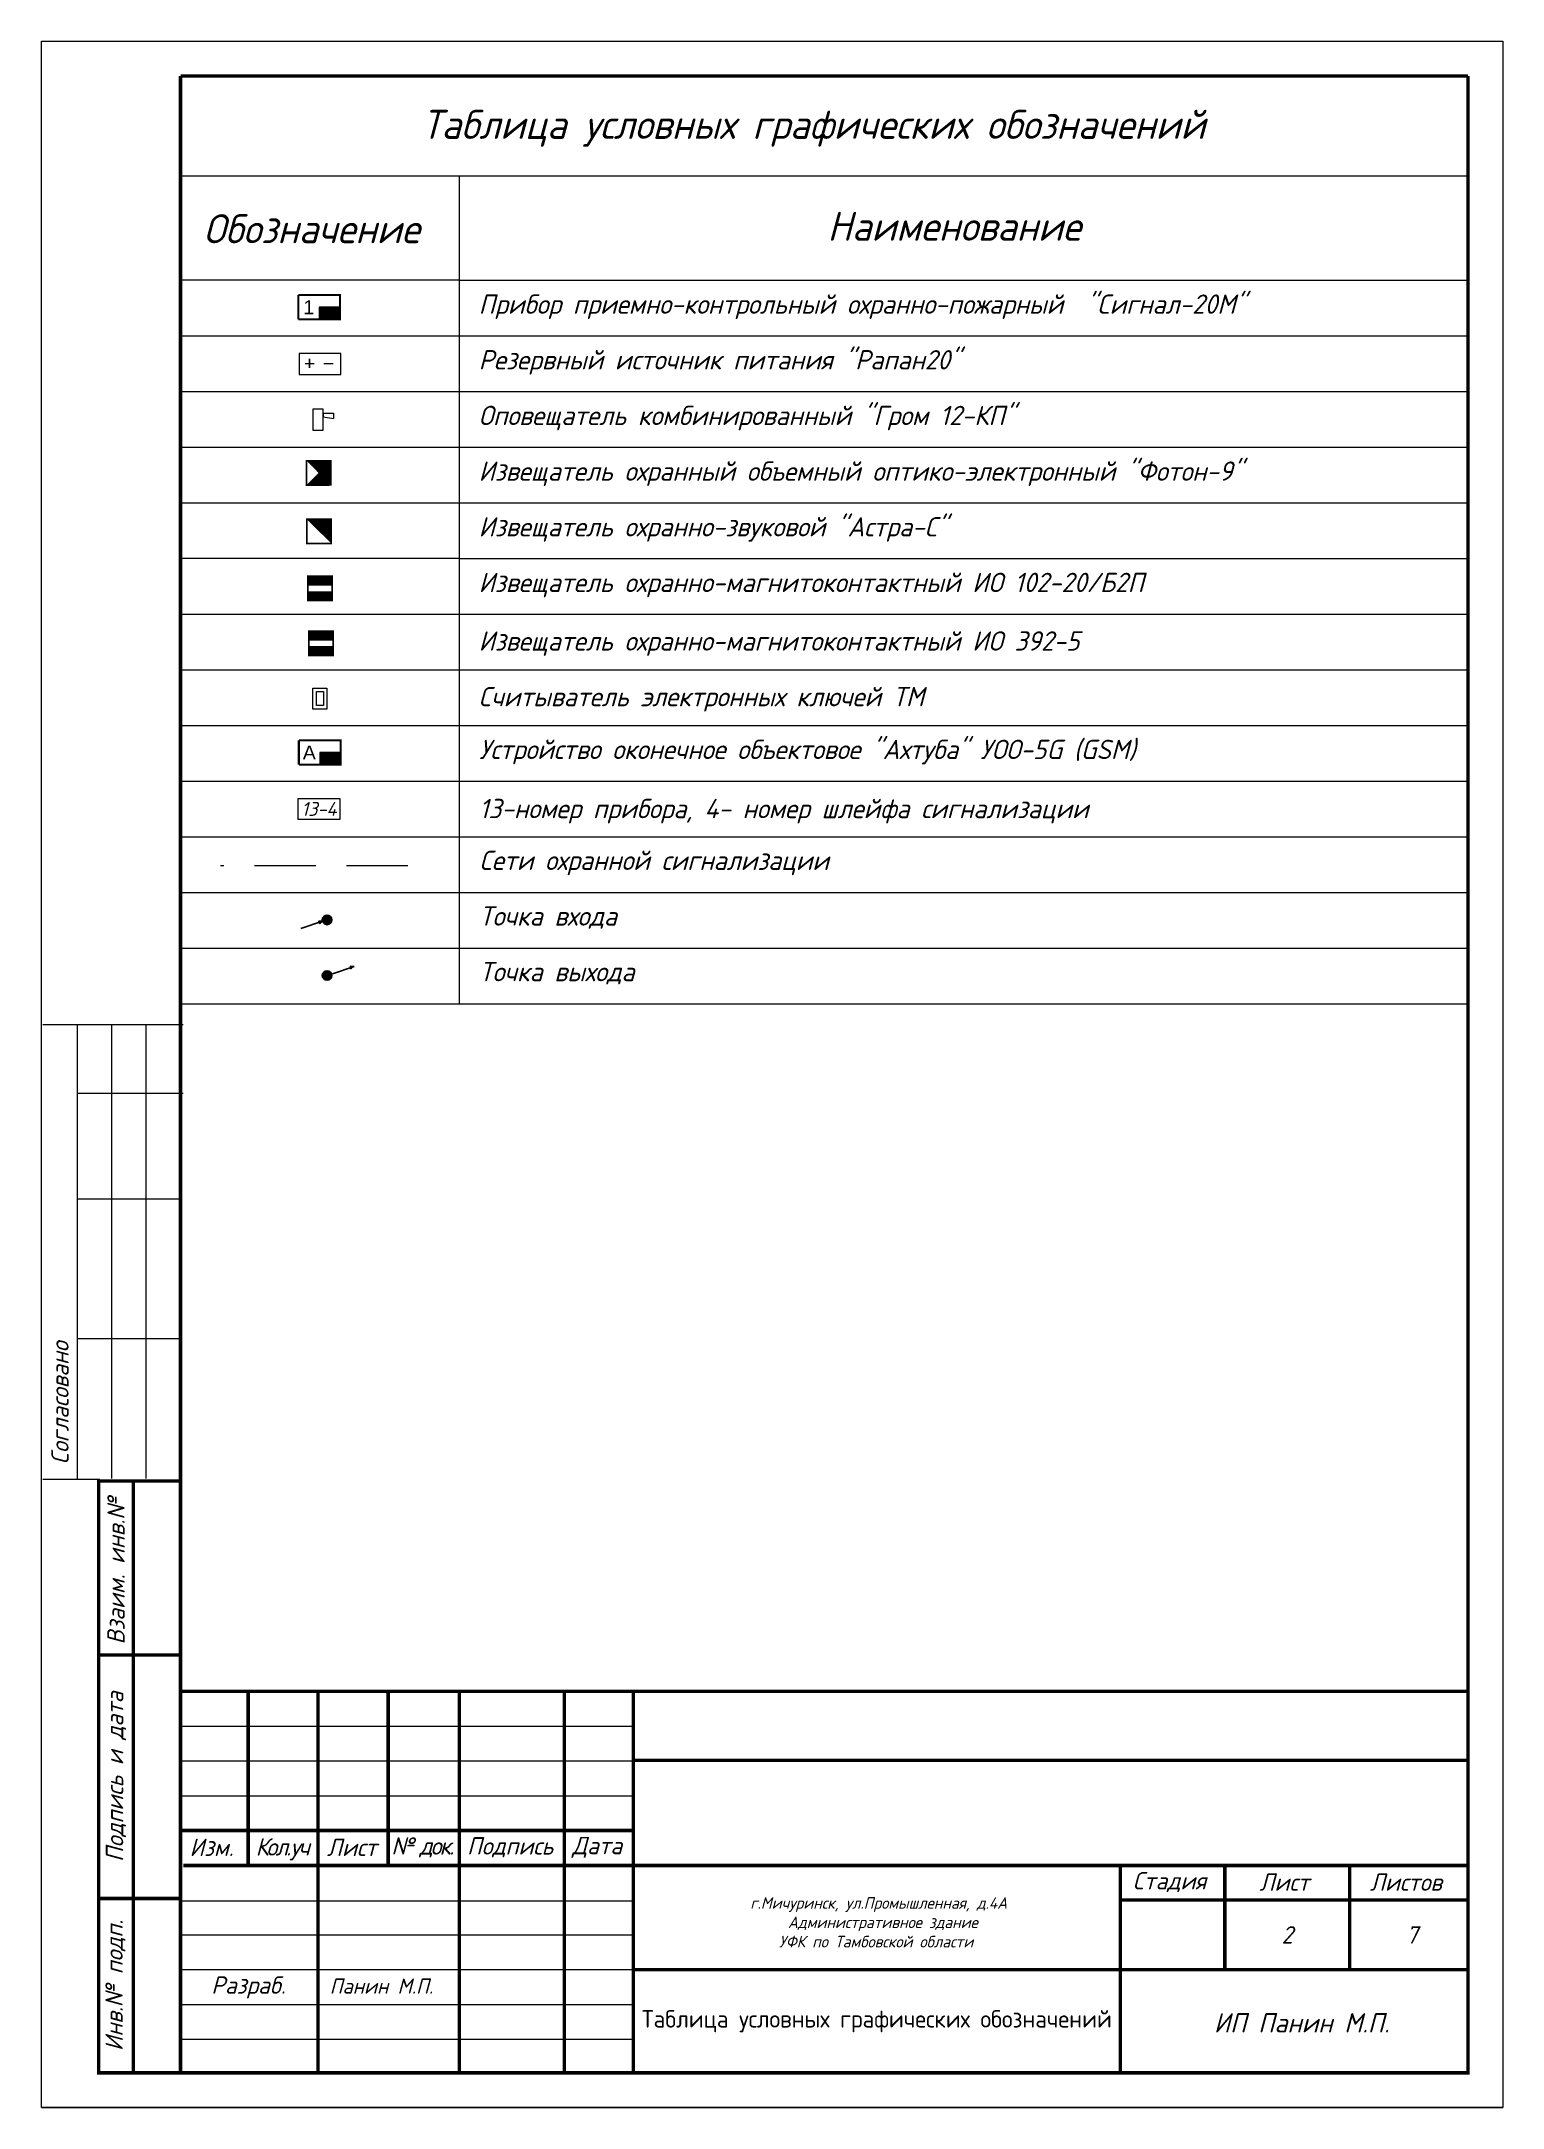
# Model space of a CAD drawing. Header units: inches. Extents: x 859 to 2323, y 393 to 1753.
# Drawn here: x 2205.6 to 2281.2, y 1511.6 to 1618.5 of the extents above; entities that cross this region are included whole.
import ezdxf

# ---------------------------------------------------------------- set-up
doc = ezdxf.new("R2010")
doc.units = ezdxf.units.IN
doc.header["$MEASUREMENT"] = 0
doc.linetypes.add('HIDDEN2', pattern=[4.7625, 3.175, -1.5875])
doc.linetypes.add('НЕВИДИМАЯ', pattern=[9.525, 6.35, -3.175])
doc.layers.get('0').transparency = 0.7
doc.layers.add('BLK_12_THHN', color=9, linetype='Continuous')
doc.layers.add('DESC', color=7, linetype='Continuous')
doc.styles.get("Standard").update_dxf_attribs({"font": 'GOST_Common Italic_0.ttf'})

msp = doc.modelspace()

# ---------------------------------------------------------------- texts
at = {"layer": 'DESC', "color": 0, "attachment_point": 1}
for s, width, heights, insert, char_height in [('Таблица условных графических обозначений', 45.6025, [0.959], (2225.28, 1614.94), 1.5), ('Обозначение', 14.4, [0], (2213.98, 1609.54), 1.5), ('Наименование', 14.4, [0], (2246.26, 1609.67), 1.5), ('Прибор приемно-контрольный охранно-пожарный  "Сигнал-20М"', 49.91, [0], (2228.22, 1605.39), 1), ('Резервный источник питания "Рапан20"', 49.91, [0], (2228.22, 1602.51), 1), ('Оповещатель комбинированный "Гром 12-КП"', 49.91, [0], (2228.22, 1599.63), 1), ('Извещатель охранный объемный оптико-электронный "Фотон-9"', 49.91, [0], (2228.22, 1596.75), 1), ('Извещатель охранно-звуковой "Астра-С"', 49.91, [0], (2228.22, 1593.87), 1), ('Извещатель охранно-магнитоконтактный ИО 102-20/Б2П', 49.91, [0], (2228.22, 1590.99), 1), ('Извещатель охранно-магнитоконтактный ИО 392-5', 49.91, [0], (2228.22, 1587.96), 1), ('Считыватель электронных ключей ТМ', 49.91, [0], (2228.22, 1585.08), 1), ('Устройство оконечное объектовое "Ахтуба" УОО-5G (GSM)', 49.91, [0], (2228.25, 1582.35), 1), ('13-номер прибора, 4- номер шлейфа сигнализации', 49.91, [0], (2228.25, 1579.29), 1), ('Сети охранной сигнализации', 49.91, [0], (2228.26, 1576.61), 1)]:
    msp.add_mtext_dynamic_manual_height_columns(s, width=width, gutter_width=1, heights=heights, dxfattribs=dict(at, insert=insert, char_height=char_height))
at = {"layer": 'DESC', "color": 0, "attachment_point": 5}
for s, insert, char_height, width in [('{\\fArial|b0|i0|c204|p34;1}', (2219.43, 1604.73), 0.72, 1.08), ('{\\fArial|b0|i0|c204|p34;А}', (2219.46, 1581.69), 0.72, 1.08), ('13-4', (2219.96, 1578.77), 0.72, 2.16), ('Изм.', (2214.4, 1525.04), 0.9, 3.4805), ('{\\T0.85;Кол.уч}', (2218.04, 1524.94), 0.9, 3.6119), ('Лист', (2221.66, 1525.04), 0.9, 3.6273), ('{\\T0.85;№ док.}', (2225.31, 1525.04), 0.9, 3.6803), ('Подпись', (2229.85, 1525.04), 0.9, 5.4), ('Дата', (2234.35, 1525.04), 0.9, 3.6), ('Стадия', (2263.96, 1523.24), 0.9, 5.4), ('Лист', (2269.9, 1523.24), 0.9, 6.48), ('Листов', (2276.19, 1523.24), 0.9, 6.0943), ('2', (2270.05, 1520.51), 0.9, 6.4543), ('7', (2276.5, 1520.51), 0.9, 6.4543), ('{\\fGOST Common|b0|i0|c204|p34;Таблица условных графических обозначений}', (2248.82, 1516.04), 0.9, 25.2)]:
    msp.add_mtext(s, dxfattribs=dict(at, insert=insert, char_height=char_height, width=width))
at = {"layer": 'DESC', "color": 0, "lineweight": 15, "attachment_point": 1}
for s, width, heights, insert, char_height in [('Точка входа', 49.91, [0], (2228.26, 1573.73), 1), ('Точка выхода', 49.91, [0], (2228.26, 1570.85), 1), ('\\pi22.78276;г.Мичуринск, ул.Промышленная, д.4А\\P\\pi24.36617; Административное здание \\P\\pi24.27003;УФК по Тамбовской области', 59.1919, [0], (2219.49, 1522.46), 0.6), ('\\pi4.80835;ИП Панин М.П.', 17.9743, [1.74], (2261.45, 1516.46), 1)]:
    msp.add_mtext_dynamic_manual_height_columns(s, width=width, gutter_width=1, heights=heights, dxfattribs=dict(at, insert=insert, char_height=char_height))
at = {"layer": 'DESC', "color": 0, "char_height": 0.9, "rotation": 90}
for s, insert, width, attachment_point in [('Cогласовано', (2206.11, 1544.83), 10.814, 1), (' Взаим. инв.№', (2209.46, 1534.99), 16.5013, 4), ('Подпись и дата', (2209.46, 1528.69), 12.6, 5), ('Инв.№ подп.', (2209.43, 1517.89), 9, 5)]:
    msp.add_mtext(s, dxfattribs=dict(at, insert=insert, width=width, attachment_point=attachment_point))
at = {"layer": 'DESC', "color": 0, "lineweight": 15, "insert": (2216.31, 1517.79), "char_height": 0.9, "width": 7.0924, "attachment_point": 5}
msp.add_mtext('Разраб.', dxfattribs=at)
at = {"layer": 'DESC', "lineweight": 15, "insert": (2223.19, 1517.86), "char_height": 0.787, "width": 6.3, "attachment_point": 5}
msp.add_mtext('Панин М.П.', dxfattribs=at)

# ---------------------------------------------------------------- blocks, each defined once
blk = doc.blocks.new('Объем')
at = {"const_width": 0.2}
blk.add_lwpolyline([(0, 0), (0, 3), (3, 3), (3, 0)], close=True, dxfattribs=at)
for points in [[(0.21, 2.94), (0.21, 0.09)], [(0.41, 2.94), (0.41, 0.09)], [(0.61, 2.94), (0.61, 0.09)], [(0.8, 2.94), (0.8, 0.09)], [(1.01, 2.94), (1.01, 0.09)], [(1.21, 2.94), (1.21, 0.09)], [(1.39, 1.52), (2.81, 2.97)], [(1.39, 2.94), (1.39, 0.09)], [(1.56, 2.93), (1.56, 1.76)], [(1.76, 2.94), (1.76, 1.94)], [(1.94, 2.95), (1.94, 2.15)], [(2.13, 2.93), (2.13, 2.33)], [(2.3, 2.93), (2.3, 2.52)], [(2.49, 2.94), (2.49, 2.7)], [(1.39, 1.48), (2.82, 0.03)], [(1.56, 0.09), (1.56, 1.25)], [(1.74, 0.06), (1.74, 1.05)], [(1.94, 0.06), (1.94, 0.87)], [(2.13, 0.05), (2.13, 0.66)], [(2.31, 0.06), (2.31, 0.48)], [(2.49, 0.07), (2.49, 0.29)]]:
    blk.add_lwpolyline(points, dxfattribs=at)
blk = doc.blocks.new('Звуковой')
blk.add_lwpolyline([(0.1, 2.9, 0, 4, 0), (1.5, 1.51, 4, 4, 0)], format="xyseb")
at = {"const_width": 0.2}
blk.add_lwpolyline([(0, 0), (0, 3), (3, 3), (3, 0)], close=True, dxfattribs=at)

# ---------------------------------------------------------------- hatches: boundary and pattern name
at = {"layer": 'BLK_12_THHN'}
h = msp.add_hatch(color=0, dxfattribs=at)
h.dxf.hatch_style = 1
h.paths.add_polyline_path([(2220.14, 1572.96), (2219.97, 1572.9), (2220, 1572.82)])
h.paths.add_polyline_path([(2219.95, 1572.98), (2219.97, 1572.9), (2220.14, 1572.96)])
h = msp.add_hatch(color=0, dxfattribs=at)
h.dxf.hatch_style = 1
h.paths.add_polyline_path([(2220.63, 1573.03, 1), (2220.13, 1573.03, 1)])
h = msp.add_hatch(color=0, dxfattribs=at)
h.dxf.hatch_style = 1
h.paths.add_polyline_path([(2220.63, 1570.15, 1), (2220.13, 1570.15, 1)])
h = msp.add_hatch(color=0, dxfattribs=at)
h.dxf.hatch_style = 1
h.paths.add_polyline_path([(2221.78, 1570.62), (2221.6, 1570.56), (2221.63, 1570.48)])
h.paths.add_polyline_path([(2221.58, 1570.64), (2221.6, 1570.56), (2221.78, 1570.62)])
at = {"layer": 'DESC'}
for points in [[(2219.97, 1604.73), (2219.97, 1604.1), (2221.05, 1604.1), (2221.05, 1604.73)], [(2220, 1581.69), (2220, 1581.06), (2221.08, 1581.06), (2221.08, 1581.69)]]:
    msp.add_hatch(color=0, dxfattribs=at).paths.add_polyline_path(points)
at = {"layer": 'DESC', "lineweight": 15}
h = msp.add_hatch(color=0, dxfattribs=at)
h.dxf.hatch_style = 1
h.paths.add_polyline_path([(2219.39, 1590.01), (2219.39, 1589.55), (2220.65, 1589.55), (2220.65, 1590.01)])
h.paths.add_polyline_path([(2220.65, 1590.34), (2220.65, 1590.81), (2219.39, 1590.81), (2219.39, 1590.34)])
h = msp.add_hatch(color=0, dxfattribs=at)
h.dxf.hatch_style = 1
h.paths.add_polyline_path([(2219.44, 1587.17), (2219.44, 1586.71), (2220.7, 1586.71), (2220.7, 1587.17)])
h.paths.add_polyline_path([(2220.7, 1587.5), (2220.7, 1587.97), (2219.44, 1587.97), (2219.44, 1587.5)])

# ---------------------------------------------------------------- linework, layer by layer
at = {"layer": 'BLK_12_THHN', "color": 0}
for p, q in [((2220.14, 1572.96), (2219.03, 1572.58)), ((2220.14, 1572.96), (2219.95, 1572.98)), ((2220, 1572.82), (2219.95, 1572.98)), ((2220.14, 1572.96), (2220, 1572.82)), ((2221.78, 1570.62), (2220.66, 1570.24)), ((2221.78, 1570.62), (2221.58, 1570.64)), ((2221.63, 1570.48), (2221.58, 1570.64)), ((2205.6, 1511.57), (2281.2, 1511.57))]:
    msp.add_line(p, q, dxfattribs=at)
for centre in [(2220.38, 1573.03), (2220.38, 1570.15)]:
    msp.add_circle(centre, 0.249, dxfattribs=at)
at = {"layer": 'DESC', "color": 0, "lineweight": 15}
for p, q in [((2205.6, 1511.57), (2205.6, 1618.49)), ((2205.6, 1618.49), (2281.2, 1618.49)), ((2281.2, 1618.49), (2281.2, 1511.57)), ((2212.82, 1611.53), (2279.42, 1611.53)), ((2227.22, 1611.53), (2227.22, 1568.69)), ((2279.42, 1611.53), (2279.42, 1588.85)), ((2227.22, 1606.13), (2279.42, 1606.13)), ((2279.42, 1605.35), (2279.42, 1604.87)), ((2212.82, 1603.25), (2279.42, 1603.25)), ((2212.82, 1600.37), (2279.42, 1600.37)), ((2212.82, 1597.49), (2279.42, 1597.49)), ((2212.82, 1594.61), (2279.42, 1594.61)), ((2227.22, 1591.73), (2279.42, 1591.73)), ((2212.82, 1588.85), (2279.42, 1588.85)), ((2279.42, 1588.85), (2279.42, 1545.65)), ((2212.82, 1585.97), (2279.42, 1585.97)), ((2212.82, 1583.09), (2279.42, 1583.09)), ((2212.82, 1580.21), (2279.42, 1580.21)), ((2212.82, 1577.33), (2279.42, 1577.33)), ((2212.82, 1574.45), (2279.42, 1574.45)), ((2212.82, 1571.57), (2279.42, 1571.57)), ((2212.82, 1568.69), (2279.42, 1568.69)), ((2205.67, 1567.62), (2212.93, 1567.62)), ((2207.45, 1567.62), (2207.45, 1544.12)), ((2209.23, 1567.62), (2209.23, 1544.12)), ((2211, 1567.62), (2211, 1544.12)), ((2207.45, 1564.07), (2212.93, 1564.07)), ((2207.45, 1558.6), (2212.8, 1558.6)), ((2207.45, 1551.36), (2212.8, 1551.36)), ((2208.63, 1544.07), (2205.68, 1544.07)), ((2212.82, 1531.31), (2236.22, 1531.31)), ((2212.82, 1529.51), (2236.22, 1529.51)), ((2212.82, 1520.51), (2236.22, 1520.51)), ((2212.82, 1518.71), (2236.22, 1518.71)), ((2212.82, 1516.91), (2236.22, 1516.91)), ((2212.8, 1515.11), (2236.22, 1515.11))]:
    msp.add_line(p, q, dxfattribs=at)
at = {"layer": 'DESC', "color": 0, "linetype": 'HIDDEN2', "lineweight": 15}
msp.add_line((2224.56, 1575.82), (2214.86, 1575.82), dxfattribs=at)
at = {"layer": 'DESC', "color": 0, "linetype": 'Continuous', "lineweight": 15}
for p, q in [((2212.89, 1527.71), (2236.25, 1527.71)), ((2212.89, 1522.27), (2236.15, 1522.27))]:
    msp.add_line(p, q, dxfattribs=at)
at = {"layer": 'DESC', "color": 0, "lineweight": 15}
msp.add_lwpolyline([(2279.4, 1616.69, 0.18, 0.18, 0), (2279.4, 1513.37, 0.18, 0.18, 0), (2208.56, 1513.37, 0.18, 0.18, 0), (2208.56, 1544.05, 0, 0, 0)], format="xyseb", dxfattribs=at)
for points, const_width in [([(2212.8, 1513.37), (2212.8, 1616.69)], 0.18), ([(2212.8, 1616.69), (2279.4, 1616.69)], 0.18), ([(2218.89, 1605.36), (2218.89, 1604.1)], 0.108), ([(2218.89, 1605.36), (2221.05, 1605.36), (2221.05, 1604.1), (2218.89, 1604.1)], 0.108), ([(2219.39, 1590.81), (2220.65, 1590.81), (2220.65, 1589.55), (2219.39, 1589.55), (2219.39, 1590.81)], 0.084), ([(2219.44, 1587.97), (2220.7, 1587.97), (2220.7, 1586.71), (2219.44, 1586.71), (2219.44, 1587.97)], 0.084), ([(2218.92, 1582.32), (2218.92, 1581.06)], 0.108), ([(2218.92, 1582.32), (2221.08, 1582.32), (2221.08, 1581.06), (2218.92, 1581.06)], 0.108), ([(2208.48, 1543.99), (2212.88, 1543.99)], 0.18), ([(2210.36, 1513.39), (2210.36, 1544.05)], 0.18), ([(2208.56, 1534.99), (2212.88, 1534.99)], 0.18), ([(2212.82, 1533.11), (2279.4, 1533.11)], 0.18), ([(2219.91, 1533.11), (2219.91, 1513.31)], 0.18), ([(2227.22, 1533.11), (2227.22, 1513.31)], 0.18), ([(2232.65, 1533.06), (2232.65, 1513.37)], 0.18), ([(2236.22, 1533.11), (2236.22, 1513.31)], 0.18), ([(2236.23, 1529.54), (2279.4, 1529.54)], 0.18), ([(2212.82, 1525.91), (2236.22, 1525.91)], 0.18), ([(2261.42, 1524.08), (2261.42, 1513.37)], 0.18), ([(2266.82, 1524.08), (2266.82, 1518.71)], 0.18), ([(2208.56, 1522.39), (2212.88, 1522.39)], 0.18), ([(2236.22, 1522.31), (2236.22, 1522.31)], 0.072), ([(2261.42, 1522.31), (2279.4, 1522.31)], 0.18), ([(2236.22, 1518.71), (2279.4, 1518.71)], 0.18)]:
    msp.add_lwpolyline(points, dxfattribs=dict(at, const_width=const_width))
for points in [[(2227.22, 1606.13), (2212.8, 1606.13)], [(2221.05, 1604.73), (2219.97, 1604.73)], [(2219.97, 1604.73), (2219.97, 1604.1)], [(2219.97, 1604.1), (2219.97, 1604.1)], [(2219.64, 1599.45), (2219.64, 1598.37), (2220.18, 1598.37), (2220.18, 1599.45), (2219.64, 1599.45)], [(2220.18, 1599.24), (2220.72, 1599.24)], [(2220.18, 1599.24), (2220.18, 1599.06), (2220.72, 1598.97)], [(2220.72, 1599.24), (2220.72, 1598.97)], [(2227.22, 1591.73), (2212.8, 1591.73)], [(2219.65, 1585.02), (2220.37, 1585.02), (2220.37, 1583.94), (2219.65, 1583.94), (2219.65, 1585.02)], [(2219.83, 1584.84), (2220.19, 1584.84), (2220.19, 1584.12), (2219.83, 1584.12), (2219.83, 1584.84)], [(2221.08, 1581.69), (2220, 1581.69)], [(2220, 1581.69), (2220, 1581.06)], [(2220, 1581.06), (2220, 1581.06)], [(2218.88, 1579.31), (2221.04, 1579.31), (2221.04, 1578.23), (2218.88, 1578.23), (2218.88, 1579.31)]]:
    msp.add_lwpolyline(points, dxfattribs=at)
for points in [[(2218.93, 1601.25), (2221.09, 1601.25), (2221.09, 1602.33), (2218.93, 1602.33)], [(2219.39, 1590.81), (2220.65, 1590.81), (2220.65, 1590.34), (2219.39, 1590.34)], [(2220.65, 1589.55), (2219.39, 1589.55), (2219.39, 1590.01), (2220.65, 1590.01)], [(2219.44, 1587.97), (2220.7, 1587.97), (2220.7, 1587.5), (2219.44, 1587.5)], [(2220.7, 1586.71), (2219.44, 1586.71), (2219.44, 1587.17), (2220.7, 1587.17)]]:
    msp.add_lwpolyline(points, close=True, dxfattribs=at)
at = {"layer": 'DESC', "color": 0, "linetype": 'НЕВИДИМАЯ', "lineweight": 15, "const_width": 0.072}
for points in [[(2219.23, 1601.81), (2219.72, 1601.81)], [(2219.47, 1602.06), (2219.47, 1601.58)], [(2220.21, 1601.81), (2220.7, 1601.81)]]:
    msp.add_lwpolyline(points, dxfattribs=at)
at = {"layer": 'DESC', "color": 0, "linetype": 'Continuous', "lineweight": 15, "const_width": 0.18}
for points in [[(2216.3, 1524.2), (2216.3, 1533.11)], [(2223.54, 1524.1), (2223.54, 1533.11)], [(2212.95, 1524.1), (2279.4, 1524.1)], [(2273.28, 1524.1), (2273.28, 1518.71)]]:
    msp.add_lwpolyline(points, dxfattribs=at)

# ---------------------------------------------------------------- block references
at = {"layer": 'DESC', "color": 0}
for name, p, xscale, yscale, zscale, rotation in [('Объем', (2220.57, 1595.53), -0.4199760000000505, 0.4199760000000061, 0.4199760000000001, 0.05815664228504325), ('Звуковой', (2219.33, 1593.76), 0.4199975999999516, 0.4199975999999516, 0.4199975999999516, 270)]:
    msp.add_blockref(name, p, dxfattribs=dict(at, xscale=xscale, yscale=yscale, zscale=zscale, rotation=rotation))

msp.set_redraw_order([(e.dxf.handle, doc.entitydb.next_handle()) for e in msp.query("TEXT MTEXT ATTDEF DIMENSION ARC_DIMENSION")])  # texts and dimensions are drawn at this point

doc.saveas('drawing.dxf')
